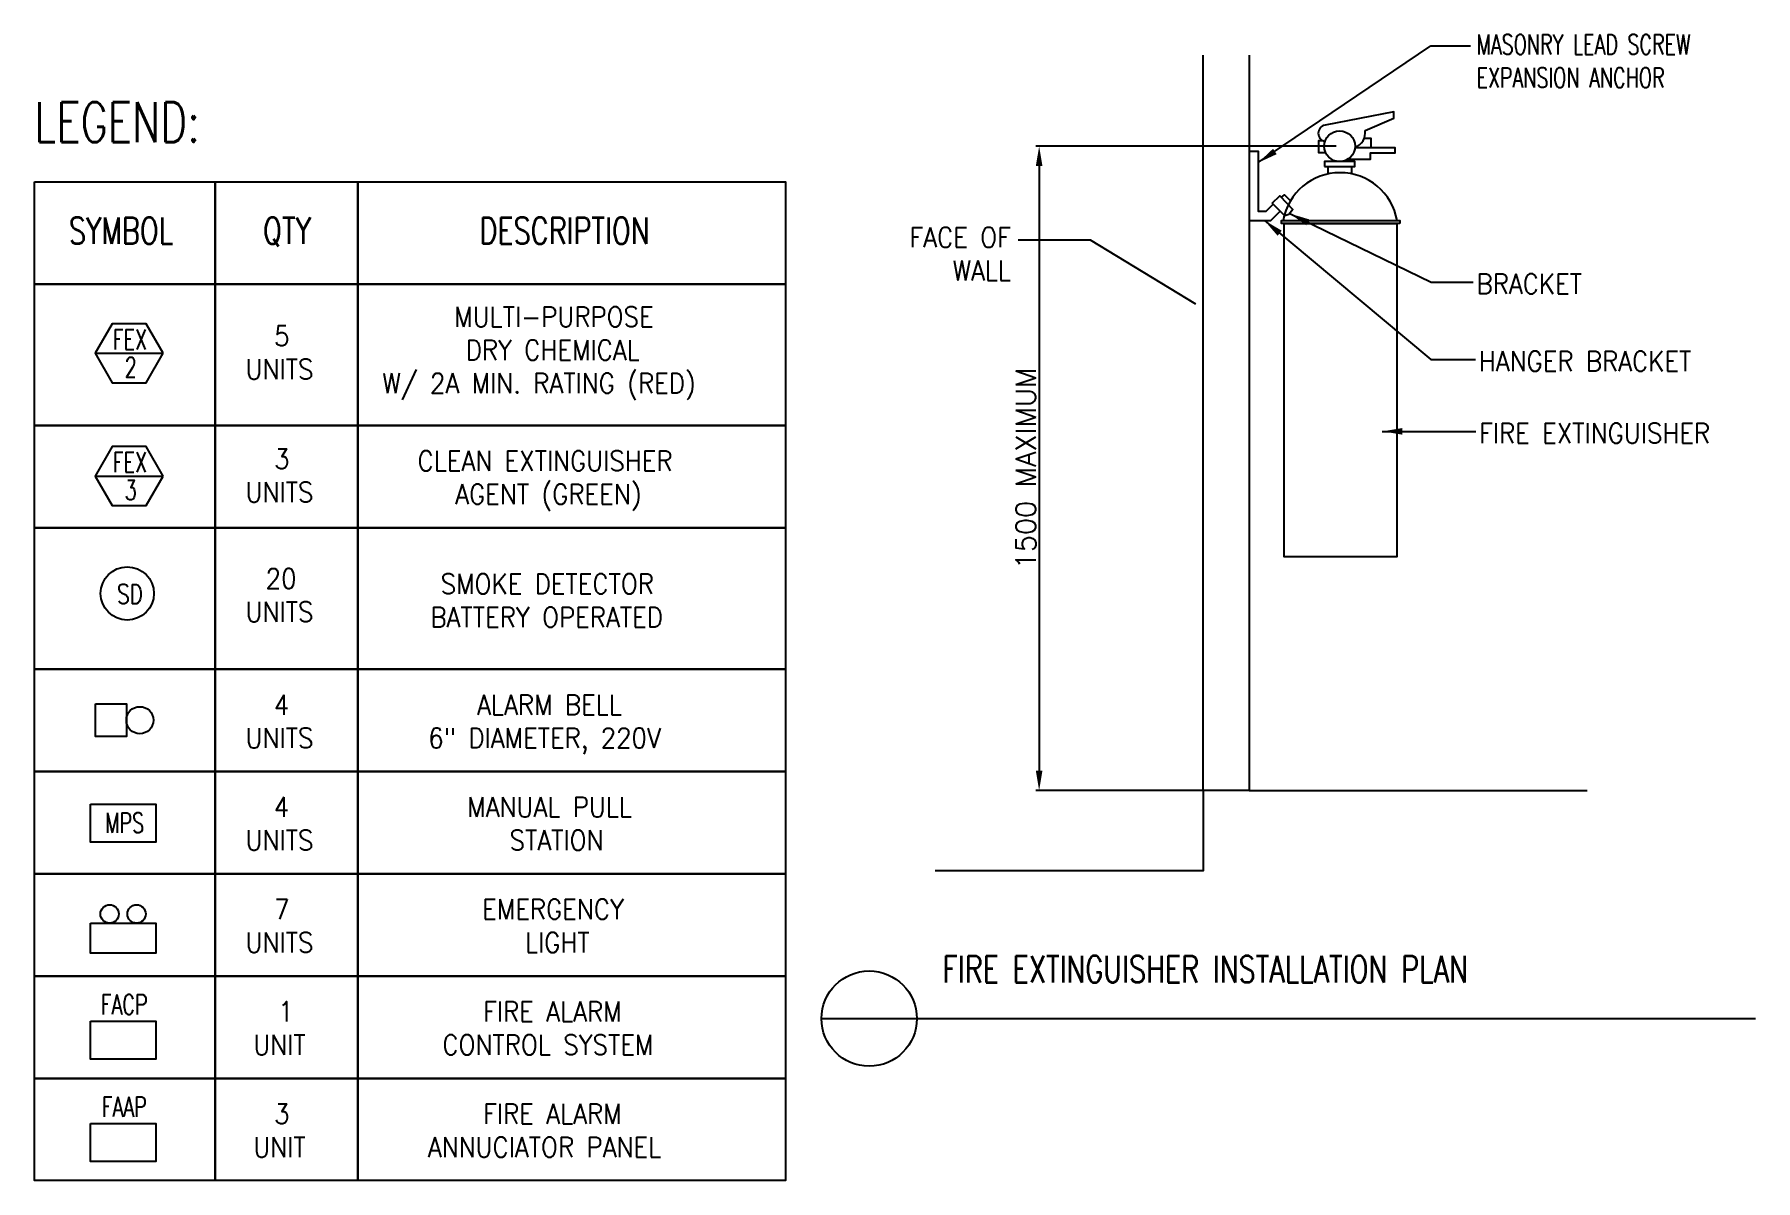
# Model space of a CAD drawing. Header units: millimetres. Extents: x 574095 to 829954, y -285467 to -148924.
# Drawn here: x 657167 to 683029, y -166156 to -148924 of the extents above; entities that cross this region are included whole.
import ezdxf

# ---------------------------------------------------------------- set-up
doc = ezdxf.new("R2010")
doc.units = ezdxf.units.MM
doc.header["$LTSCALE"] = 0.5
doc.layers.get('0').update_dxf_attribs({"color": 2})
doc.layers.get('Defpoints').update_dxf_attribs({"color": 140})
doc.layers.add('lighting', color=30, linetype='Continuous')
doc.layers.add('PLAN', color=8, linetype='Continuous')
doc.styles.add('RomanS', font='romans.shx')
doc.styles.get("Standard").update_dxf_attribs({"font": 'romans.shx', "width": 0.75})
doc.dimstyles.new('RomanS 100', dxfattribs={"dimscale": 3, "dimtxt": 100, "dimasz": 35, "dimexe": 50, "dimexo": 50, "dimgap": 50, "dimtad": 1, "dimdec": 0, "dimzin": 0, "dimdsep": 46, "dimtxsty": 'RomanS', "dimblk": 'ARCHTICK', "dimcen": 0, "dimclrd": 1, "dimclre": 1, "dimclrt": 2, "dimadec": 0, "dimazin": 0, "dimtfac": 1, "dimtdec": 0, "dimtix": 1, "dimtmove": 0, "dimatfit": 3, "dimfxl": 1, "dimtolj": 1, "dimtzin": 0, "dimarcsym": 0})
doc.dimstyles.get("Standard").update_dxf_attribs({"dimtxt": 0.18, "dimasz": 0.18, "dimexe": 0.18, "dimexo": 0.0625, "dimgap": 0.09, "dimtad": 0, "dimtih": 1, "dimtoh": 1, "dimdec": 4, "dimzin": 0, "dimdsep": 46, "dimtxsty": 'Standard', "dimcen": 0.09, "dimadec": 0, "dimazin": 0, "dimtfac": 1, "dimtdec": 4, "dimtofl": 0, "dimtmove": 0, "dimatfit": 3, "dimfxl": 1, "dimtolj": 1, "dimtzin": 0, "dimarcsym": 0})

msp = doc.modelspace()

# ---------------------------------------------------------------- texts
at = {"layer": 'lighting', "color": 2}
for s, width, insert, char_height, attachment_point in [('{\\W0.7;MASONRY LEAD SCREW\\PEXPANSION ANCHOR}', 7170.137, (678835.6, -148924.1), 300, 1), ('LEGEND:', 18320.375, (657166.9, -149944), 600, 1), ('\\pi-511.93;SYMBOL', 661.861, (658195.5, -151675.1), 400, 1), ('\\pi-40.498;QTY', 661.861, (660643, -151675.1), 400, 1), ('\\pi-1033.4;DESCRIPTION', 661.861, (664884.9, -151675.1), 400, 1), ('{\\W0.9;FACE OF\\PWALL}', 7170.137, (671841, -151825), 300, 3), ('{\\W0.9;BRACKET}', 7170.137, (678835.6, -152524.7), 300, 1), ('\\pi1282;{\\W0.9;MULTI-PURPOSE\\P\\pi1455.6;DRY CHEMICAL\\P\\pi202;W/ 2A MIN. RATING (RED)}', 5816.974, (662191.5, -153019.1), 300.006, 1), ('\\pi240.93;{\\W0.9;5\\P\\pi-189.79;UNITS}', 661.861, (660529.2, -153307.6), 300.006, 1), ('{\\W0.9;HANGER BRACKET}', 7170.137, (678869.8, -153687.1), 300, 1), ('{\\W0.9;FIRE EXTINGUISHER}', 7170.137, (678873.5, -154768.9), 300, 1), ('\\pi240.93;{\\W0.9;3\\P\\pi-189.79;UNITS}', 661.861, (660529.2, -155155.1), 300.006, 1), ('\\pi80.926;{\\W0.7;FEX}', 661.861, (658263.2, -155206.8), 300.006, 1), ('\\pi430.89;{\\W0.9;CLEAN EXTINGUISHER\\P\\pi996.61;AGENT (GREEN)}', 5104.721, (662492.8, -155187.2), 300.006, 1), ('\\pi260.93;{\\W0.7;3}', 661.861, (658263.2, -155623.5), 300.006, 1), ('\\pi112.35;{\\W0.9;20\\P\\pi-189.79;UNITS}', 661.861, (660529.2, -156955.1), 300.006, 1), ('\\pi290.63;SD', 946.88, (658117.7, -157192.5), 292.5, 1), ('\\pi778.04;{\\W0.9;SMOKE DETECTOR\\P\\pi623.75;BATTERY OPERATED}', 5104.721, (662492.8, -157036.1), 300.006, 1), ('\\pi234.5;{\\W0.9;4\\P\\pi-189.79;UNITS}', 661.861, (660529.2, -158852.2), 300.006, 1), ('\\pi1324.5;{\\W0.9;ALARM BELL\\P\\pi591.61;6" DIAMETER, 220V}', 5104.721, (662492.8, -158852.2), 300.006, 1), ('\\pi234.5;{\\W0.9;4\\P\\pi-189.79;UNITS}', 661.861, (660529.2, -160389.5), 300.006, 1), ('\\pi1176.6;{\\W0.9;MANUAL PULL\\P\\pi1813.1;STATION}', 5104.721, (662492.8, -160389.5), 300.006, 1), ('\\pi40.925;{\\W0.7;MPS}', 661.861, (658187.7, -160629.2), 300.006, 1), ('\\pi240.93;{\\W0.9;7\\P\\pi-189.79;UNITS}', 661.861, (660529.2, -161926.9), 300.006, 1), ('\\pi1401.6;{\\W0.9;EMERGENCY\\P\\pi2044.5;LIGHT}', 5104.721, (662492.8, -161926.9), 300.006, 1), ('FIRE EXTINGUISHER INSTALLATION PLAN', 18320.375, (670809.7, -162776.1), 400.002, 1), ('\\pi-24.076;{\\W0.7;FACP}', 661.861, (658187.7, -163358.3), 300.006, 1), ('\\pi298.79;{\\W0.9;1\\P\\pi-74.077;UNIT}', 661.861, (660529.2, -163464.3), 300.006, 1), ('\\pi1414.5;{\\W0.9;FIRE ALARM\\P\\pi803.75;CONTROL SYSTEM}', 5104.721, (662492.8, -163464.3), 300.006, 1), ('\\pi-9.0761;{\\W0.7;FAAP}', 661.861, (658187.7, -164895.6), 300.006, 1), ('\\pi240.93;{\\W0.9;3\\P\\pi-74.077;UNIT}', 661.861, (660529.2, -165001.6), 300.006, 1), ('\\pi1414.5;{\\W0.9;FIRE ALARM\\P\\pi585.18;ANNUCIATOR PANEL}', 5104.721, (662492.8, -165001.6), 300.006, 1)]:
    msp.add_mtext_dynamic_manual_height_columns(s, width=width, gutter_width=1, heights=[0], dxfattribs=dict(at, insert=insert, char_height=char_height, attachment_point=attachment_point))

# ---------------------------------------------------------------- blocks, each defined once
blk = doc.blocks.new('VBB')
at = {"layer": 'lighting'}
blk.add_lwpolyline([(435686, 185938), (436669, 185938), (436669, 185486), (435686, 185486)], close=True, dxfattribs=at)
for centre in [(435976, 186076), (436380, 186076)]:
    blk.add_circle(centre, 138, dxfattribs=at)
blk = doc.blocks.new('NMM')
at = {"layer": 'lighting', "color": 1}
blk.add_lwpolyline([(436782, 196044), (436526, 196488), (436013, 196488), (435757, 196044), (436013, 195600), (436526, 195600)], close=True, dxfattribs=at)
blk.add_lwpolyline([(435757, 196044), (436782, 196044)], dxfattribs=at)
at = {"layer": 'lighting', "color": 2, "char_height": 300.01, "attachment_point": 1}
for s, insert in [('\\pi80.926;{\\W0.7;FEX}', (435942, 196402)), ('\\pi260.93;{\\W0.7;2}', (435942, 195985))]:
    blk.add_mtext_dynamic_manual_height_columns(s, width=661.86, gutter_width=1, heights=[0], dxfattribs=dict(at, insert=insert))
blk = doc.blocks.new('*D77')
at = {"layer": 'Defpoints', "color": 0, "transparency": 16777216}
for p in [(676779, -150605), (672264, -160291), (672949, -160291)]:
    blk.add_point(p, dxfattribs=at)
at = {"layer": 'lighting', "color": 1, "lineweight": -2, "transparency": 16777216}
for p, q in [((676729, -150605), (672214, -150605)), ((672264, -150905), (672264, -159991)), ((672899, -160291), (672214, -160291))]:
    blk.add_line(p, q, dxfattribs=at)
at = {"layer": 'lighting', "color": 1, "transparency": 16777216}
for points in [[(672214, -150905), (672314, -150905), (672264, -150605)], [(672214, -159991), (672314, -159991), (672264, -160291)]]:
    blk.add_solid(points, dxfattribs=at)
at = {"layer": 'lighting', "color": 2, "transparency": 16777216, "insert": (672064, -155448), "char_height": 100, "attachment_point": 5, "rotation": 90, "style": 'RomanS'}
blk.add_mtext('\\A1;{\\H3.0001x;1500 MAXIMUM}', dxfattribs=at)
blk = doc.blocks.new('_ArchTick')
at = {"color": 0, "linetype": 'ByBlock', "const_width": 0.15}
blk.add_lwpolyline([(-0.5, -0.5), (0.5, 0.5)], dxfattribs=at)

# ---------------------------------------------------------------- dimensions: what is measured, and where the dimension line sits
at = {"layer": 'lighting'}
dim = msp.add_linear_dim(base=(672264.2, -160290.9), p1=(676778.7, -150604.6), p2=(672949.4, -160290.9), angle=90, text='{\\H3.0001x;1500 MAXIMUM}', dimstyle='RomanS 100', override={"dimscale": 1, "dimasz": 300, "dimsah": 1}, dxfattribs=at)
dim.commit()
dim.dimension.update_dxf_attribs({"geometry": '*D77', "text_midpoint": (672064.2, -155447.8)})

# ---------------------------------------------------------------- linework, layer by layer
at = {"color": 1}
msp.add_lwpolyline([(668993.8, -163720.8), (683028.8, -163720.8)], dxfattribs=at)
msp.add_circle((669710, -163720.8), 716.2, dxfattribs=at)
at = {"layer": 'lighting', "color": 1}
for points in [[(657166.9, -151139.5), (659881.9, -151139.5), (659881.9, -152676.8), (657166.9, -152676.8)], [(659881.9, -151139.5), (662028.3, -151139.5), (662028.3, -152676.8), (659881.9, -152676.8)], [(662028.3, -151139.5), (668453.6, -151139.5), (668453.6, -152676.8), (662028.3, -152676.8)], [(657166.9, -152676.8), (659881.9, -152676.8), (659881.9, -154804.5), (657166.9, -154804.5)], [(659881.9, -152676.8), (662028.3, -152676.8), (662028.3, -154804.5), (659881.9, -154804.5)], [(662028.3, -152676.8), (668453.6, -152676.8), (668453.6, -154804.5), (662028.3, -154804.5)], [(657166.9, -154804.5), (659881.9, -154804.5), (659881.9, -156341.8), (657166.9, -156341.8)], [(659881.9, -154804.5), (662028.3, -154804.5), (662028.3, -156341.8), (659881.9, -156341.8)], [(662028.3, -154804.5), (668453.6, -154804.5), (668453.6, -156341.8), (662028.3, -156341.8)], [(659103.4, -155565), (658847.1, -155121), (658334.3, -155121), (658077.9, -155565), (658334.3, -156009.1), (658847.1, -156009.1)], [(657166.9, -156341.8), (659881.9, -156341.8), (659881.9, -158469.5), (657166.9, -158469.5)], [(659881.9, -156341.8), (662028.3, -156341.8), (662028.3, -158469.5), (659881.9, -158469.5)], [(662028.3, -156341.8), (668453.6, -156341.8), (668453.6, -158469.5), (662028.3, -158469.5)], [(657166.9, -158469.5), (659881.9, -158469.5), (659881.9, -160006.9), (657166.9, -160006.9)], [(659881.9, -158469.5), (662028.3, -158469.5), (662028.3, -160006.9), (659881.9, -160006.9)], [(662028.3, -158469.5), (668453.6, -158469.5), (668453.6, -160006.9), (662028.3, -160006.9)], [(657166.9, -160006.9), (659881.9, -160006.9), (659881.9, -161544.2), (657166.9, -161544.2)], [(659881.9, -160006.9), (662028.3, -160006.9), (662028.3, -161544.2), (659881.9, -161544.2)], [(662028.3, -160006.9), (668453.6, -160006.9), (668453.6, -161544.2), (662028.3, -161544.2)], [(657166.9, -161544.2), (659881.9, -161544.2), (659881.9, -163081.6), (657166.9, -163081.6)], [(659881.9, -161544.2), (662028.3, -161544.2), (662028.3, -163081.6), (659881.9, -163081.6)], [(662028.3, -161544.2), (668453.6, -161544.2), (668453.6, -163081.6), (662028.3, -163081.6)], [(657166.9, -163081.6), (659881.9, -163081.6), (659881.9, -164618.9), (657166.9, -164618.9)], [(659881.9, -163081.6), (662028.3, -163081.6), (662028.3, -164618.9), (659881.9, -164618.9)], [(662028.3, -163081.6), (668453.6, -163081.6), (668453.6, -164618.9), (662028.3, -164618.9)], [(657166.9, -164618.9), (659881.9, -164618.9), (659881.9, -166156.3), (657166.9, -166156.3)], [(659881.9, -164618.9), (662028.3, -164618.9), (662028.3, -166156.3), (659881.9, -166156.3)], [(662028.3, -164618.9), (668453.6, -164618.9), (668453.6, -166156.3), (662028.3, -166156.3)]]:
    msp.add_lwpolyline(points, close=True, dxfattribs=at)
msp.add_lwpolyline([(658077.9, -155565), (659103.4, -155565)], dxfattribs=at)
at = {"layer": 'lighting'}
for points in [[(658085.4, -158990.8), (658548.2, -158990.8), (658548.2, -159478.2), (658085.4, -159478.2)], [(658007.4, -160495.8), (658990.2, -160495.8), (658990.2, -161070.5), (658007.4, -161070.5)], [(658007.4, -163758.4), (658990.2, -163758.4), (658990.2, -164333.1), (658007.4, -164333.1)], [(658007.4, -165295.7), (658990.2, -165295.7), (658990.2, -165870.4), (658007.4, -165870.4)]]:
    msp.add_lwpolyline(points, close=True, dxfattribs=at)
for centre, radius in [((658562.2, -157328.2), 400), ((658751.2, -159234.5), 203)]:
    msp.add_circle(centre, radius, dxfattribs=at)
at = {"layer": 'PLAN'}
for points in [[(674727, -160290.9), (674727, -149234.7)], [(675417.6, -149234.7), (675417.6, -160290.9)], [(677148.6, -150485.5), (677248.6, -150485.5), (677248.6, -150623.9)], [(675417.6, -150681.8), (675556.8, -150681.8), (675556.8, -151581.7), (675673.6, -151581.7)], [(676531, -150523.7), (676462.7, -150523.7), (676462.7, -150700.7), (676568.6, -150700.7)], [(677009, -150623.9), (677608.1, -150623.9), (677608.1, -150709.8), (677239.6, -150709.8), (677239.6, -150802.6), (676897.9, -150802.6)], [(676607.6, -151022.1), (676607.6, -150908), (676957.9, -150908), (676957.9, -151020.7)], [(675673.6, -151581.7), (675782.2, -151475.4)], [(675901.6, -151375.1), (675948, -151334.6), (676041, -151424.5)], [(675417.6, -151720.2), (675744.8, -151720.2)], [(675744.8, -151720.2), (675886.3, -151581.7)], [(674727, -160290.9), (674727, -161497.3), (670699.8, -161497.3)], [(675417.6, -160290.9), (672285.4, -160290.9)], [(675417.6, -160290.9), (680497.8, -160290.9)]]:
    msp.add_lwpolyline(points, dxfattribs=at)
msp.add_lwpolyline([(677163.1, -150368.9), (677591.8, -150182.4), (677595.5, -150090.1), (676559, -150287.7, 0.8280181), (676559.2, -150532.6, -0.047394)], format="xyb", dxfattribs=at)
for points in [[(676549, -150908), (677008.5, -150908), (677008.5, -150835.7), (676549, -150835.7)], [(675766.4, -151459.3), (675878.9, -151351.4), (676076.9, -151557.8), (676015.4, -151633.9), (675955.8, -151652.7)], [(677684.4, -151769.3), (675906.9, -151769.3), (675906.9, -151721.4), (677684.4, -151721.4)], [(675945.6, -151769.3), (677635.9, -151769.3), (677635.9, -156776), (675945.6, -156776)]]:
    msp.add_lwpolyline(points, close=True, dxfattribs=at)
msp.add_circle((676778.7, -150604.6), 231.1, dxfattribs=at)
for centre, radius, start, end in [((676923.8, -150398.3), 241.1, 290.68301, 7.00845), ((676786.1, -151873.5), 869.9, 10.06554, 169.93446)]:
    msp.add_arc(centre, radius, start, end, dxfattribs=at)

# ---------------------------------------------------------------- block references
for name, p in [('NMM', (222321.1, -349761.3)), ('VBB', (222321.1, -348224))]:
    msp.add_blockref(name, p)

msp.set_redraw_order([(e.dxf.handle, doc.entitydb.next_handle()) for e in msp.query("TEXT MTEXT ATTDEF DIMENSION ARC_DIMENSION")])  # texts and dimensions are drawn at this point

# ---------------------------------------------------------------- leaders
at = {"layer": 'lighting', "color": 1}
for points, override in [([(675556.8, -150852.2), (678149.7, -149097.9), (678747.6, -149097.9)], {"dimasz": 300, "dimgap": 0.09, "dimtad": 0}), ([(675647.6, -151720.2), (678147.1, -153810.2), (678819.9, -153810.2)], {"dimasz": 300}), ([(676028.3, -151618), (678155.4, -152647.8), (678785.7, -152647.8)], {"dimasz": 300}), ([(677420.2, -154892), (678823.6, -154892)], {"dimasz": 300})]:
    msp.add_leader(points, dimstyle='Standard', override=override, dxfattribs=at)
at = {"layer": 'lighting'}
msp.add_leader([(674617.7, -152978), (673037.4, -152019.3), (671948.9, -152019.3)], dimstyle='RomanS 100', override={"dimgap": 50, "dimtad": 0}, dxfattribs=at)

doc.saveas('drawing.dxf')
